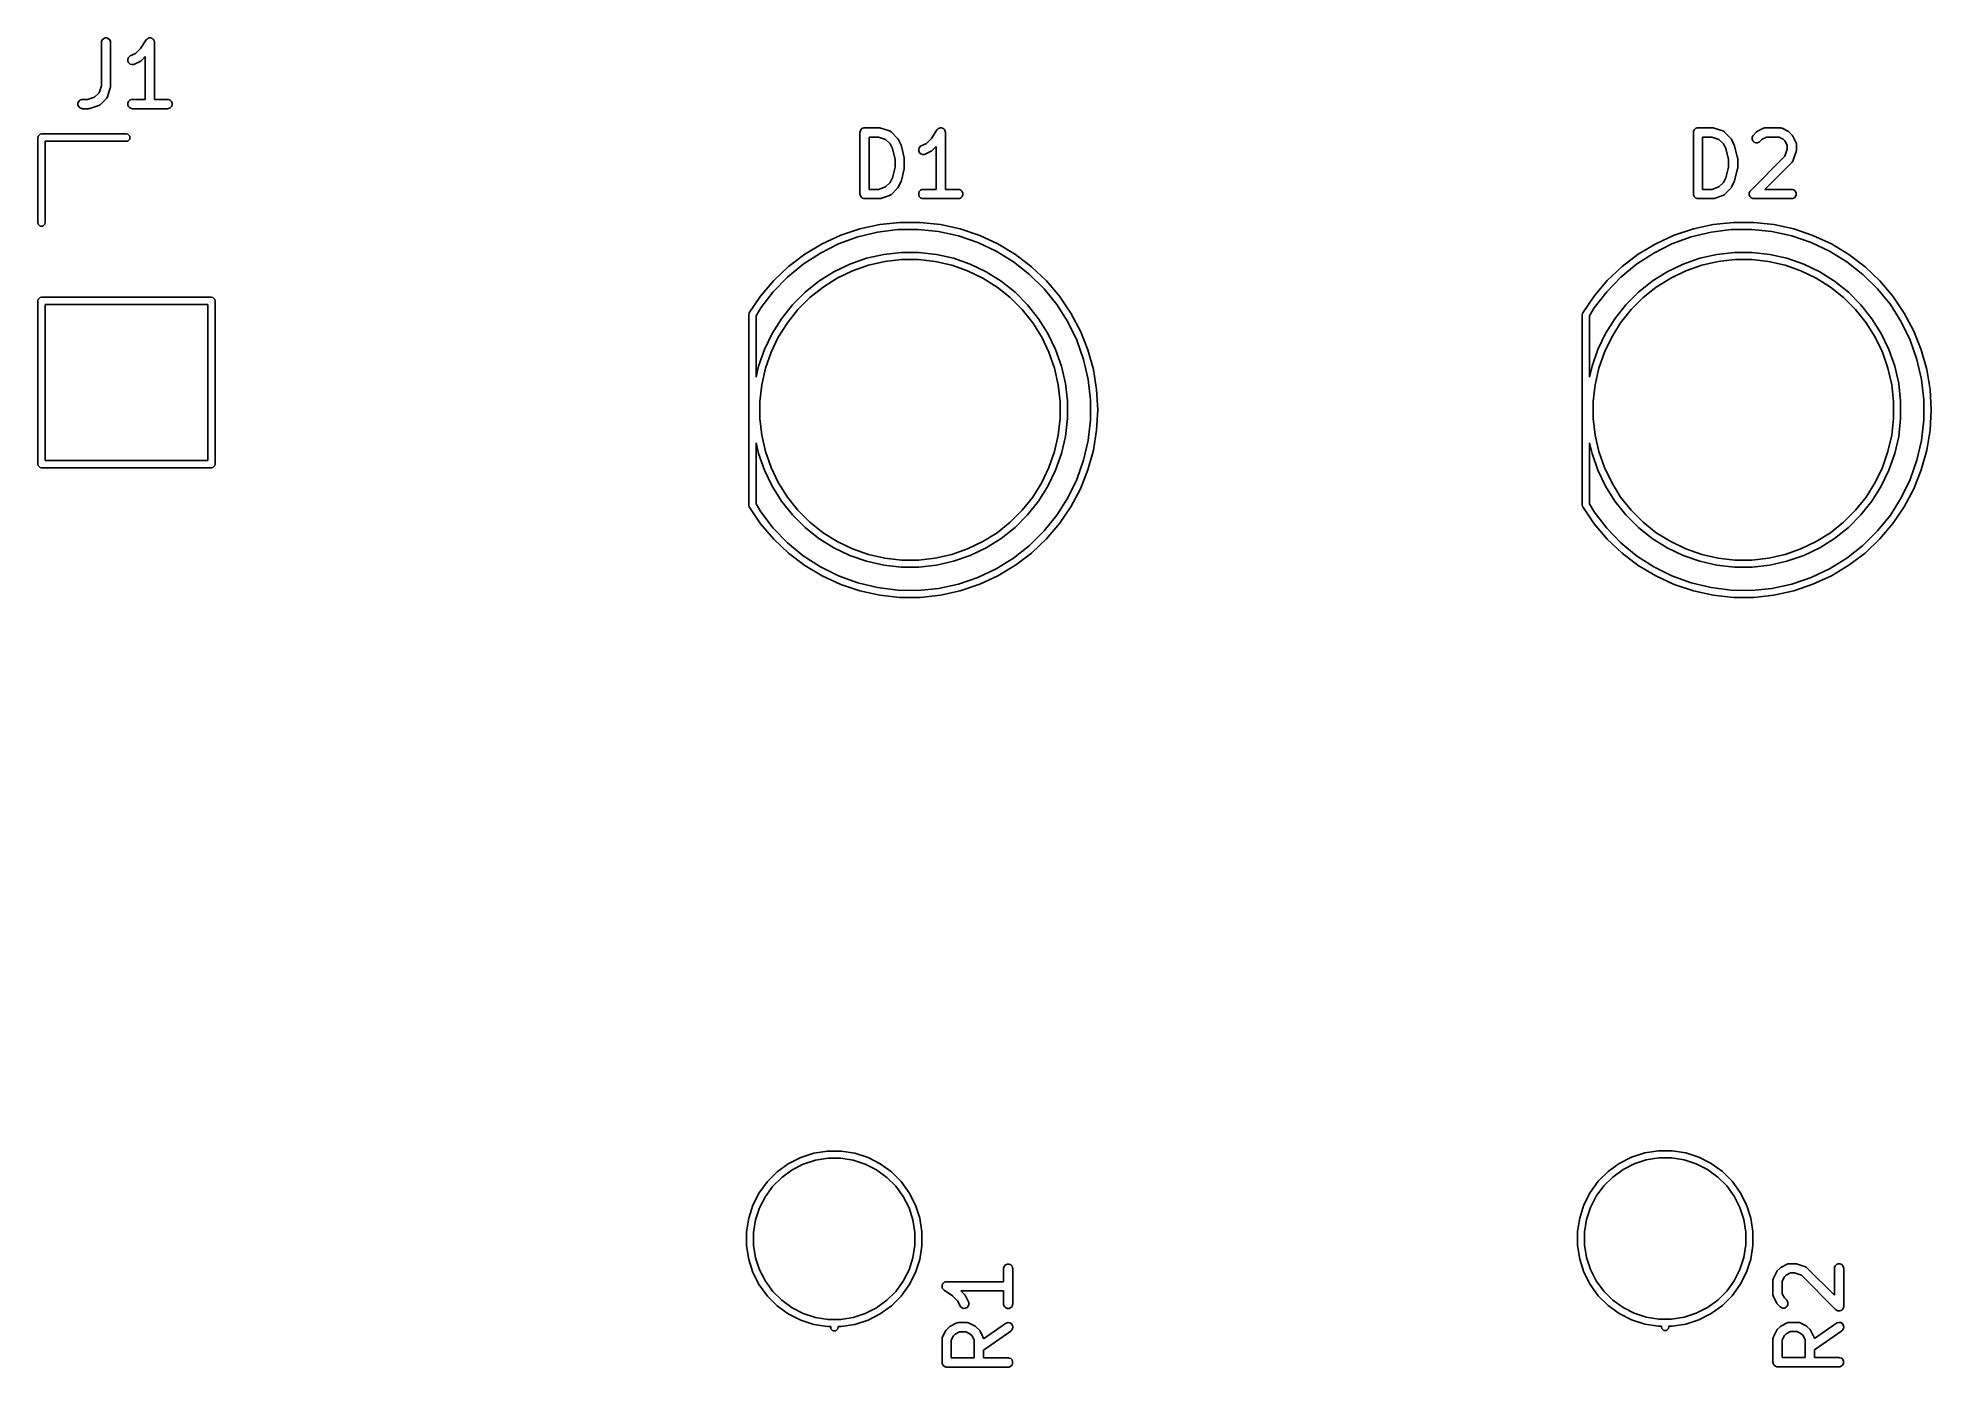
# Model space of a CAD drawing. Header units: inches. Extents: x 5.12 to 6.33, y -3.92 to -3.07.
import ezdxf

# ---------------------------------------------------------------- set-up
doc = ezdxf.new("R2010")
doc.units = ezdxf.units.IN
doc.header["$MEASUREMENT"] = 0
doc.layers.add('F.Silkscreen', color=41, linetype='CONTINUOUS', true_color=0xf2eda1)

msp = doc.modelspace()

# ---------------------------------------------------------------- linework, layer by layer
at = {"layer": 'F.Silkscreen', "linetype": 'CONTINUOUS'}
for p, q in [((5.1611, -3.0717), (5.1616, -3.0706)), ((5.1611, -3.0722), (5.1611, -3.0717)), ((5.1611, -3.0999), (5.1611, -3.0722)), ((5.1616, -3.0706), (5.1624, -3.0698)), ((5.1624, -3.0698), (5.1635, -3.0693)), ((5.1635, -3.0693), (5.1646, -3.0693)), ((5.1646, -3.0693), (5.1657, -3.0698)), ((5.1657, -3.0698), (5.1665, -3.0706)), ((5.1665, -3.0706), (5.1669, -3.0717)), ((5.1669, -3.0717), (5.167, -3.0722)), ((5.167, -3.0722), (5.167, -3.1004)), ((5.1829, -3.0792), (5.1861, -3.076)), ((5.1861, -3.076), (5.1897, -3.0706)), ((5.1897, -3.0706), (5.1901, -3.0702)), ((5.1897, -3.0706), (5.1897, -3.0706)), ((5.1897, -3.0706), (5.1897, -3.0706)), ((5.1897, -3.0706), (5.1897, -3.0706)), ((5.1901, -3.0702), (5.1903, -3.07)), ((5.1903, -3.07), (5.1905, -3.0698)), ((5.1905, -3.0698), (5.1908, -3.0697)), ((5.1908, -3.0697), (5.191, -3.0695)), ((5.191, -3.0695), (5.1913, -3.0695)), ((5.1913, -3.0695), (5.1916, -3.0693)), ((5.1916, -3.0693), (5.1919, -3.0693)), ((5.1919, -3.0693), (5.1922, -3.0693)), ((5.1922, -3.0693), (5.1924, -3.0693)), ((5.1924, -3.0693), (5.1927, -3.0693)), ((5.1927, -3.0693), (5.193, -3.0695)), ((5.193, -3.0695), (5.1933, -3.0695)), ((5.1933, -3.0695), (5.1935, -3.0697)), ((5.1935, -3.0697), (5.1938, -3.0698)), ((5.1938, -3.0698), (5.194, -3.07)), ((5.194, -3.07), (5.1942, -3.0701)), ((5.1942, -3.0701), (5.1944, -3.0704)), ((5.1944, -3.0704), (5.1946, -3.0706)), ((5.1946, -3.0706), (5.1947, -3.0709)), ((5.1947, -3.0709), (5.1949, -3.0711)), ((5.1949, -3.0711), (5.1949, -3.0714)), ((5.1949, -3.0714), (5.1951, -3.0717)), ((5.1951, -3.0717), (5.1951, -3.0722)), ((5.1951, -3.0722), (5.1951, -3.0722)), ((5.1951, -3.0722), (5.1951, -3.0722)), ((5.1951, -3.0722), (5.1951, -3.0722)), ((5.1951, -3.0722), (5.1951, -3.1087)), ((5.178, -3.0831), (5.1783, -3.082)), ((5.1781, -3.0843), (5.178, -3.0831)), ((5.1786, -3.0853), (5.1781, -3.0843)), ((5.1783, -3.082), (5.1791, -3.0812)), ((5.1795, -3.0861), (5.1786, -3.0853)), ((5.1791, -3.0812), (5.1796, -3.0808)), ((5.1805, -3.0864), (5.1795, -3.0861)), ((5.1796, -3.0808), (5.1829, -3.0792)), ((5.1817, -3.0863), (5.1805, -3.0864)), ((5.1822, -3.0861), (5.1817, -3.0863)), ((5.186, -3.0843), (5.1822, -3.0861)), ((5.1862, -3.0841), (5.186, -3.0843)), ((5.1863, -3.0841), (5.1862, -3.0841)), ((5.1864, -3.084), (5.1863, -3.0841)), ((5.1865, -3.0839), (5.1864, -3.084)), ((5.1868, -3.0837), (5.1865, -3.0839)), ((5.1865, -3.0839), (5.1865, -3.0839)), ((5.1892, -3.0812), (5.1868, -3.0837)), ((5.1892, -3.1087), (5.1892, -3.0812)), ((5.1596, -3.1044), (5.1611, -3.0999)), ((5.1461, -3.111), (5.1466, -3.11)), ((5.1461, -3.1122), (5.1461, -3.111)), ((5.1466, -3.1132), (5.1461, -3.1122)), ((5.1466, -3.11), (5.1474, -3.1092)), ((5.1474, -3.1092), (5.1485, -3.1087)), ((5.1485, -3.1087), (5.149, -3.1087)), ((5.149, -3.1087), (5.1523, -3.1087)), ((5.1523, -3.1087), (5.1568, -3.1072)), ((5.1568, -3.1072), (5.1596, -3.1044)), ((5.1599, -3.1123), (5.1594, -3.1125)), ((5.16, -3.1122), (5.1599, -3.1123)), ((5.1601, -3.1122), (5.16, -3.1122)), ((5.1605, -3.1118), (5.1601, -3.1122)), ((5.1643, -3.1081), (5.1605, -3.1118)), ((5.1646, -3.1076), (5.1643, -3.1081)), ((5.1647, -3.1075), (5.1646, -3.1076)), ((5.165, -3.1069), (5.1647, -3.1074)), ((5.1647, -3.1074), (5.1647, -3.1075)), ((5.1668, -3.1013), (5.165, -3.1069)), ((5.1669, -3.101), (5.1668, -3.1013)), ((5.167, -3.1007), (5.1669, -3.1008)), ((5.1669, -3.1008), (5.1669, -3.1009)), ((5.1669, -3.1009), (5.1669, -3.101)), ((5.167, -3.1004), (5.167, -3.1006)), ((5.167, -3.1006), (5.167, -3.1007)), ((5.178, -3.111), (5.1785, -3.11)), ((5.178, -3.1122), (5.178, -3.111)), ((5.1785, -3.1132), (5.178, -3.1122)), ((5.1785, -3.11), (5.1793, -3.1092)), ((5.1793, -3.1092), (5.1803, -3.1087)), ((5.1803, -3.1087), (5.1809, -3.1087)), ((5.1809, -3.1087), (5.1892, -3.1087)), ((5.1951, -3.1087), (5.2034, -3.1087)), ((5.2034, -3.1087), (5.204, -3.1087)), ((5.204, -3.1087), (5.2051, -3.1092)), ((5.2051, -3.1092), (5.2059, -3.11)), ((5.2059, -3.11), (5.2063, -3.111)), ((5.2063, -3.1122), (5.2059, -3.1132)), ((5.2063, -3.111), (5.2063, -3.1122)), ((5.1474, -3.1141), (5.1466, -3.1132)), ((5.1485, -3.1145), (5.1474, -3.1141)), ((5.149, -3.1146), (5.1485, -3.1145)), ((5.1528, -3.1146), (5.149, -3.1146)), ((5.1531, -3.1145), (5.1528, -3.1146)), ((5.1532, -3.1145), (5.1531, -3.1145)), ((5.1533, -3.1145), (5.1532, -3.1145)), ((5.1534, -3.1145), (5.1533, -3.1145)), ((5.1537, -3.1144), (5.1534, -3.1145)), ((5.1534, -3.1145), (5.1534, -3.1145)), ((5.1594, -3.1125), (5.1537, -3.1144)), ((5.1793, -3.1141), (5.1785, -3.1132)), ((5.1803, -3.1145), (5.1793, -3.1141)), ((5.1809, -3.1146), (5.1803, -3.1145)), ((5.2034, -3.1146), (5.1809, -3.1146)), ((5.204, -3.1145), (5.2034, -3.1146)), ((5.2051, -3.1141), (5.204, -3.1145)), ((5.2059, -3.1132), (5.2051, -3.1141)), ((5.1205, -3.1331), (5.1207, -3.1322)), ((5.1205, -3.1874), (5.1205, -3.1331)), ((5.1207, -3.1322), (5.1219, -3.1309)), ((5.1219, -3.1309), (5.1228, -3.1307)), ((5.1228, -3.1307), (5.1772, -3.1307)), ((5.1772, -3.1354), (5.1252, -3.1354)), ((5.1252, -3.1354), (5.1252, -3.1874)), ((5.1772, -3.1307), (5.1781, -3.1309)), ((5.1781, -3.1353), (5.1772, -3.1354)), ((5.1781, -3.1309), (5.1793, -3.1322)), ((5.1793, -3.134), (5.1781, -3.1353)), ((5.1793, -3.1322), (5.1793, -3.134)), ((5.6463, -3.1297), (5.6464, -3.1291)), ((5.6463, -3.1691), (5.6463, -3.1297)), ((5.6464, -3.1291), (5.6468, -3.1281)), ((5.6468, -3.1281), (5.6476, -3.1273)), ((5.6476, -3.1273), (5.6487, -3.1268)), ((5.6487, -3.1268), (5.6493, -3.1268)), ((5.6493, -3.1268), (5.6587, -3.1268)), ((5.6582, -3.1327), (5.6522, -3.1327)), ((5.6522, -3.1327), (5.6522, -3.1661)), ((5.6627, -3.1342), (5.6582, -3.1327)), ((5.6587, -3.1268), (5.659, -3.1268)), ((5.659, -3.1268), (5.659, -3.1268)), ((5.659, -3.1268), (5.6591, -3.1268)), ((5.6591, -3.1268), (5.6592, -3.1268)), ((5.6592, -3.1268), (5.6593, -3.1269)), ((5.6593, -3.1269), (5.6596, -3.1269)), ((5.6596, -3.1269), (5.6652, -3.1288)), ((5.6656, -3.1371), (5.6627, -3.1342)), ((5.6652, -3.1288), (5.6657, -3.129)), ((5.6657, -3.129), (5.6658, -3.1291)), ((5.6658, -3.1291), (5.6659, -3.1291)), ((5.6659, -3.1291), (5.6664, -3.1295)), ((5.6664, -3.1295), (5.6701, -3.1333)), ((5.6701, -3.1333), (5.6703, -3.1335)), ((5.6703, -3.1335), (5.6704, -3.1335)), ((5.6704, -3.1335), (5.6704, -3.1336)), ((5.6704, -3.1336), (5.6705, -3.1337)), ((5.6705, -3.1337), (5.6705, -3.1338)), ((5.6705, -3.1338), (5.6707, -3.134)), ((5.6707, -3.134), (5.6726, -3.1378)), ((5.6888, -3.1367), (5.692, -3.1335)), ((5.692, -3.1335), (5.6956, -3.1281)), ((5.6956, -3.1281), (5.6959, -3.1276)), ((5.6956, -3.1281), (5.6956, -3.1281)), ((5.6956, -3.1281), (5.6956, -3.1281)), ((5.6956, -3.1281), (5.6956, -3.1281)), ((5.6959, -3.1276), (5.6962, -3.1275)), ((5.6962, -3.1275), (5.6964, -3.1273)), ((5.6964, -3.1273), (5.6967, -3.1272)), ((5.6967, -3.1272), (5.6969, -3.127)), ((5.6969, -3.127), (5.6972, -3.1269)), ((5.6972, -3.1269), (5.6975, -3.1268)), ((5.6975, -3.1268), (5.6977, -3.1268)), ((5.6977, -3.1268), (5.698, -3.1268)), ((5.698, -3.1268), (5.6983, -3.1268)), ((5.6983, -3.1268), (5.6986, -3.1268)), ((5.6986, -3.1268), (5.6989, -3.1269)), ((5.6989, -3.1269), (5.6992, -3.127)), ((5.6992, -3.127), (5.6994, -3.1272)), ((5.6994, -3.1272), (5.6997, -3.1273)), ((5.6997, -3.1273), (5.6999, -3.1275)), ((5.6999, -3.1275), (5.7001, -3.1276)), ((5.7001, -3.1276), (5.7003, -3.1279)), ((5.7003, -3.1279), (5.7005, -3.1281)), ((5.7005, -3.1281), (5.7006, -3.1283)), ((5.7006, -3.1283), (5.7008, -3.1286)), ((5.7008, -3.1286), (5.7008, -3.1289)), ((5.7008, -3.1289), (5.7009, -3.1291)), ((5.7009, -3.1291), (5.701, -3.1297)), ((5.701, -3.1297), (5.701, -3.1297)), ((5.701, -3.1297), (5.701, -3.1297)), ((5.701, -3.1297), (5.701, -3.1297)), ((5.701, -3.1297), (5.701, -3.1661)), ((6.1794, -3.1297), (6.1795, -3.1291)), ((6.1794, -3.1691), (6.1794, -3.1297)), ((6.1795, -3.1291), (6.1799, -3.1281)), ((6.1799, -3.1281), (6.1807, -3.1273)), ((6.1807, -3.1273), (6.1818, -3.1268)), ((6.1818, -3.1268), (6.1824, -3.1268)), ((6.1824, -3.1268), (6.1917, -3.1268)), ((6.1913, -3.1327), (6.1853, -3.1327)), ((6.1853, -3.1327), (6.1853, -3.1661)), ((6.1958, -3.1342), (6.1913, -3.1327)), ((6.1917, -3.1268), (6.192, -3.1268)), ((6.192, -3.1268), (6.1921, -3.1268)), ((6.1921, -3.1268), (6.1922, -3.1268)), ((6.1922, -3.1268), (6.1923, -3.1268)), ((6.1923, -3.1268), (6.1924, -3.1269)), ((6.1924, -3.1269), (6.1927, -3.1269)), ((6.1927, -3.1269), (6.1983, -3.1288)), ((6.1987, -3.1371), (6.1958, -3.1342)), ((6.1983, -3.1288), (6.1988, -3.129)), ((6.1988, -3.129), (6.1989, -3.1291)), ((6.1989, -3.1291), (6.199, -3.1291)), ((6.199, -3.1291), (6.1994, -3.1295)), ((6.1994, -3.1295), (6.2032, -3.1333)), ((6.2032, -3.1333), (6.2034, -3.1335)), ((6.2034, -3.1335), (6.2034, -3.1335)), ((6.2034, -3.1335), (6.2035, -3.1336)), ((6.2035, -3.1336), (6.2036, -3.1337)), ((6.2036, -3.1337), (6.2036, -3.1338)), ((6.2036, -3.1338), (6.2037, -3.134)), ((6.2037, -3.134), (6.2056, -3.1378)), ((6.217, -3.1329), (6.2174, -3.1318)), ((6.217, -3.134), (6.217, -3.1329)), ((6.2174, -3.1351), (6.217, -3.134)), ((6.2174, -3.1318), (6.2178, -3.1314)), ((6.2182, -3.1359), (6.2174, -3.1351)), ((6.2178, -3.1314), (6.2196, -3.1295)), ((6.2193, -3.1364), (6.2182, -3.1359)), ((6.2204, -3.1364), (6.2193, -3.1364)), ((6.2196, -3.1295), (6.2199, -3.1293)), ((6.2199, -3.1293), (6.22, -3.1292)), ((6.2199, -3.1293), (6.2199, -3.1293)), ((6.22, -3.1292), (6.2201, -3.1291)), ((6.2201, -3.1291), (6.2202, -3.1291)), ((6.2202, -3.1291), (6.2204, -3.129)), ((6.2204, -3.129), (6.2242, -3.1271)), ((6.2215, -3.1359), (6.2204, -3.1364)), ((6.2219, -3.1356), (6.2215, -3.1359)), ((6.2235, -3.134), (6.2219, -3.1356)), ((6.2262, -3.1327), (6.2235, -3.134)), ((6.2242, -3.1271), (6.2247, -3.1269)), ((6.2247, -3.1269), (6.2248, -3.1269)), ((6.2248, -3.1269), (6.2249, -3.1268)), ((6.2249, -3.1268), (6.2255, -3.1268)), ((6.2255, -3.1268), (6.2349, -3.1268)), ((6.2342, -3.1327), (6.2262, -3.1327)), ((6.2369, -3.134), (6.2342, -3.1327)), ((6.2349, -3.1268), (6.2354, -3.1268)), ((6.2354, -3.1268), (6.2355, -3.1269)), ((6.2355, -3.1269), (6.2356, -3.1269)), ((6.2356, -3.1269), (6.2362, -3.1271)), ((6.2362, -3.1271), (6.2399, -3.129)), ((6.238, -3.1352), (6.2369, -3.134)), ((6.2394, -3.1379), (6.238, -3.1352)), ((6.2399, -3.129), (6.2402, -3.1291)), ((6.2402, -3.1291), (6.2402, -3.1291)), ((6.2402, -3.1291), (6.2403, -3.1292)), ((6.2403, -3.1292), (6.2404, -3.1293)), ((6.2404, -3.1293), (6.2405, -3.1293)), ((6.2405, -3.1293), (6.2407, -3.1295)), ((6.2407, -3.1295), (6.2426, -3.1314)), ((6.2426, -3.1314), (6.2427, -3.1316)), ((6.2427, -3.1316), (6.2428, -3.1317)), ((6.2428, -3.1317), (6.2429, -3.1317)), ((6.2429, -3.1317), (6.2429, -3.1318)), ((6.2429, -3.1318), (6.243, -3.1319)), ((6.243, -3.1319), (6.2431, -3.1321)), ((6.2431, -3.1321), (6.245, -3.1359)), ((6.245, -3.1359), (6.2452, -3.1364)), ((6.2452, -3.1364), (6.2452, -3.1365)), ((6.2452, -3.1365), (6.2452, -3.1366)), ((5.6671, -3.1401), (5.6656, -3.1371)), ((5.6688, -3.147), (5.6671, -3.1401)), ((5.6688, -3.1519), (5.6688, -3.147)), ((5.6726, -3.1378), (5.6726, -3.1378)), ((5.6726, -3.1378), (5.6726, -3.1378)), ((5.6726, -3.1378), (5.6727, -3.1381)), ((5.6727, -3.1381), (5.6728, -3.1383)), ((5.6728, -3.1383), (5.6728, -3.1383)), ((5.6728, -3.1383), (5.6728, -3.1384)), ((5.6728, -3.1384), (5.6746, -3.1459)), ((5.6746, -3.1459), (5.6747, -3.146)), ((5.6747, -3.146), (5.6747, -3.146)), ((5.6747, -3.146), (5.6747, -3.1462)), ((5.6747, -3.1462), (5.6747, -3.1464)), ((5.6747, -3.1464), (5.6747, -3.1465)), ((5.6747, -3.1465), (5.6747, -3.1466)), ((5.6747, -3.1466), (5.6747, -3.1522)), ((5.6839, -3.1406), (5.6842, -3.1395)), ((5.6839, -3.1417), (5.6839, -3.1406)), ((5.6845, -3.1428), (5.6839, -3.1417)), ((5.6842, -3.1395), (5.685, -3.1386)), ((5.6853, -3.1435), (5.6845, -3.1428)), ((5.685, -3.1386), (5.6855, -3.1383)), ((5.6864, -3.1439), (5.6853, -3.1435)), ((5.6855, -3.1383), (5.6888, -3.1367)), ((5.6876, -3.1438), (5.6864, -3.1439)), ((5.6881, -3.1436), (5.6876, -3.1438)), ((5.6919, -3.1417), (5.6881, -3.1436)), ((5.6921, -3.1416), (5.6919, -3.1417)), ((5.6922, -3.1415), (5.6921, -3.1416)), ((5.6923, -3.1415), (5.6922, -3.1415)), ((5.6924, -3.1414), (5.6923, -3.1414)), ((5.6923, -3.1414), (5.6923, -3.1415)), ((5.6926, -3.1412), (5.6924, -3.1414)), ((5.6951, -3.1387), (5.6926, -3.1412)), ((5.6951, -3.1661), (5.6951, -3.1387)), ((6.2002, -3.1401), (6.1987, -3.1371)), ((6.2019, -3.147), (6.2002, -3.1401)), ((6.2019, -3.1519), (6.2019, -3.147)), ((6.2056, -3.1378), (6.2056, -3.1378)), ((6.2056, -3.1378), (6.2057, -3.1378)), ((6.2057, -3.1378), (6.2057, -3.1381)), ((6.2057, -3.1381), (6.2058, -3.1383)), ((6.2058, -3.1383), (6.2058, -3.1383)), ((6.2058, -3.1383), (6.2058, -3.1384)), ((6.2058, -3.1384), (6.2077, -3.1459)), ((6.2077, -3.1459), (6.2077, -3.146)), ((6.2077, -3.146), (6.2078, -3.146)), ((6.2078, -3.146), (6.2078, -3.1462)), ((6.2078, -3.1462), (6.2078, -3.1464)), ((6.2078, -3.1464), (6.2078, -3.1465)), ((6.2078, -3.1465), (6.2078, -3.1466)), ((6.2078, -3.1466), (6.2078, -3.1522)), ((6.2159, -3.167), (6.2379, -3.145)), ((6.2379, -3.145), (6.2394, -3.1405)), ((6.2394, -3.1405), (6.2394, -3.1379)), ((6.2429, -3.1482), (6.2426, -3.1487)), ((6.243, -3.1481), (6.2429, -3.1482)), ((6.2433, -3.1475), (6.243, -3.1481)), ((6.243, -3.1481), (6.243, -3.1481)), ((6.2452, -3.1419), (6.2433, -3.1475)), ((6.2452, -3.1366), (6.2453, -3.1372)), ((6.2453, -3.1414), (6.2452, -3.1415)), ((6.2452, -3.1415), (6.2452, -3.1416)), ((6.2452, -3.1416), (6.2452, -3.1419)), ((6.2453, -3.1372), (6.2453, -3.141)), ((6.2453, -3.141), (6.2453, -3.1413)), ((6.2453, -3.1413), (6.2453, -3.1413)), ((6.2453, -3.1413), (6.2453, -3.1414)), ((5.6656, -3.1617), (5.6671, -3.1587)), ((5.6671, -3.1587), (5.6688, -3.1519)), ((5.6727, -3.1607), (5.6726, -3.161)), ((5.6728, -3.1605), (5.6727, -3.1607)), ((5.6746, -3.1529), (5.6728, -3.1604)), ((5.6728, -3.1604), (5.6728, -3.1605)), ((5.6728, -3.1605), (5.6728, -3.1605)), ((5.6747, -3.1528), (5.6746, -3.1529)), ((5.6747, -3.1522), (5.6747, -3.1523)), ((5.6747, -3.1523), (5.6747, -3.1524)), ((5.6747, -3.1524), (5.6747, -3.1526)), ((5.6747, -3.1526), (5.6747, -3.1528)), ((5.6747, -3.1528), (5.6747, -3.1528)), ((6.1987, -3.1617), (6.2002, -3.1587)), ((6.2002, -3.1587), (6.2019, -3.1519)), ((6.2058, -3.1605), (6.2057, -3.1607)), ((6.2057, -3.1607), (6.2057, -3.161)), ((6.2077, -3.1529), (6.2058, -3.1604)), ((6.2058, -3.1604), (6.2058, -3.1605)), ((6.2058, -3.1605), (6.2058, -3.1605)), ((6.2078, -3.1528), (6.2077, -3.1528)), ((6.2077, -3.1528), (6.2077, -3.1529)), ((6.2078, -3.1522), (6.2078, -3.1523)), ((6.2078, -3.1523), (6.2078, -3.1524)), ((6.2078, -3.1524), (6.2078, -3.1526)), ((6.2078, -3.1526), (6.2078, -3.1528)), ((6.2426, -3.1487), (6.2251, -3.1661)), ((5.6464, -3.1697), (5.6463, -3.1691)), ((5.6468, -3.1707), (5.6464, -3.1697)), ((5.6476, -3.1715), (5.6468, -3.1707)), ((5.6487, -3.172), (5.6476, -3.1715)), ((5.6493, -3.172), (5.6487, -3.172)), ((5.6587, -3.172), (5.6493, -3.172)), ((5.6522, -3.1661), (5.6582, -3.1661)), ((5.6582, -3.1661), (5.6627, -3.1646)), ((5.659, -3.172), (5.6587, -3.172)), ((5.6591, -3.172), (5.659, -3.172)), ((5.659, -3.172), (5.659, -3.172)), ((5.6592, -3.172), (5.6591, -3.172)), ((5.6593, -3.172), (5.6592, -3.172)), ((5.6596, -3.1719), (5.6593, -3.172)), ((5.6652, -3.17), (5.6596, -3.1719)), ((5.6627, -3.1646), (5.6656, -3.1617)), ((5.6657, -3.1698), (5.6652, -3.17)), ((5.6658, -3.1697), (5.6657, -3.1698)), ((5.6659, -3.1697), (5.6658, -3.1697)), ((5.6664, -3.1693), (5.6659, -3.1697)), ((5.6701, -3.1656), (5.6664, -3.1693)), ((5.6703, -3.1653), (5.6701, -3.1656)), ((5.6704, -3.1653), (5.6703, -3.1653)), ((5.6705, -3.1651), (5.6704, -3.1652)), ((5.6704, -3.1652), (5.6704, -3.1653)), ((5.6707, -3.1648), (5.6705, -3.165)), ((5.6705, -3.165), (5.6705, -3.1651)), ((5.6726, -3.161), (5.6707, -3.1648)), ((5.6726, -3.161), (5.6726, -3.161)), ((5.6726, -3.161), (5.6726, -3.161)), ((5.6839, -3.1685), (5.6843, -3.1674)), ((5.6839, -3.1697), (5.6839, -3.1685)), ((5.6843, -3.1707), (5.6839, -3.1697)), ((5.6843, -3.1674), (5.6851, -3.1666)), ((5.6851, -3.1715), (5.6843, -3.1707)), ((5.6851, -3.1666), (5.6862, -3.1662)), ((5.6862, -3.172), (5.6851, -3.1715)), ((5.6862, -3.1662), (5.6868, -3.1661)), ((5.6868, -3.172), (5.6862, -3.172)), ((5.6868, -3.1661), (5.6951, -3.1661)), ((5.7093, -3.172), (5.6868, -3.172)), ((5.701, -3.1661), (5.7093, -3.1661)), ((5.7093, -3.1661), (5.7099, -3.1662)), ((5.7099, -3.172), (5.7093, -3.172)), ((5.7099, -3.1662), (5.7109, -3.1666)), ((5.7109, -3.1715), (5.7099, -3.172)), ((5.7109, -3.1666), (5.7117, -3.1674)), ((5.7117, -3.1707), (5.7109, -3.1715)), ((5.7117, -3.1674), (5.7122, -3.1685)), ((5.7122, -3.1697), (5.7117, -3.1707)), ((5.7122, -3.1685), (5.7122, -3.1697)), ((6.1795, -3.1697), (6.1794, -3.1691)), ((6.1799, -3.1707), (6.1795, -3.1697)), ((6.1807, -3.1715), (6.1799, -3.1707)), ((6.1818, -3.172), (6.1807, -3.1715)), ((6.1824, -3.172), (6.1818, -3.172)), ((6.1917, -3.172), (6.1824, -3.172)), ((6.1853, -3.1661), (6.1913, -3.1661)), ((6.1913, -3.1661), (6.1958, -3.1646)), ((6.192, -3.172), (6.1917, -3.172)), ((6.1921, -3.172), (6.192, -3.172)), ((6.1922, -3.172), (6.1921, -3.172)), ((6.1923, -3.172), (6.1922, -3.172)), ((6.1924, -3.172), (6.1923, -3.172)), ((6.1927, -3.1719), (6.1924, -3.172)), ((6.1983, -3.17), (6.1927, -3.1719)), ((6.1958, -3.1646), (6.1987, -3.1617)), ((6.1988, -3.1698), (6.1983, -3.17)), ((6.1989, -3.1697), (6.1988, -3.1698)), ((6.199, -3.1697), (6.1989, -3.1697)), ((6.1994, -3.1693), (6.199, -3.1697)), ((6.2032, -3.1656), (6.1994, -3.1693)), ((6.2034, -3.1653), (6.2032, -3.1656)), ((6.2035, -3.1652), (6.2034, -3.1653)), ((6.2034, -3.1653), (6.2034, -3.1653)), ((6.2036, -3.1651), (6.2035, -3.1652)), ((6.2037, -3.1648), (6.2036, -3.165)), ((6.2036, -3.165), (6.2036, -3.1651)), ((6.2056, -3.161), (6.2037, -3.1648)), ((6.2057, -3.161), (6.2056, -3.161)), ((6.2056, -3.161), (6.2056, -3.161)), ((6.2151, -3.1685), (6.2155, -3.1674)), ((6.2151, -3.1697), (6.2151, -3.1685)), ((6.2155, -3.1707), (6.2151, -3.1697)), ((6.2155, -3.1674), (6.2159, -3.167)), ((6.2163, -3.1715), (6.2155, -3.1707)), ((6.2174, -3.172), (6.2163, -3.1715)), ((6.218, -3.172), (6.2174, -3.172)), ((6.2424, -3.172), (6.218, -3.172)), ((6.2251, -3.1661), (6.2424, -3.1661)), ((6.2424, -3.1661), (6.2429, -3.1662)), ((6.2429, -3.172), (6.2424, -3.172)), ((6.2429, -3.1662), (6.244, -3.1666)), ((6.244, -3.1715), (6.2429, -3.172)), ((6.244, -3.1666), (6.2448, -3.1674)), ((6.2448, -3.1707), (6.244, -3.1715)), ((6.2448, -3.1674), (6.2452, -3.1685)), ((6.2452, -3.1697), (6.2448, -3.1707)), ((6.2452, -3.1685), (6.2452, -3.1697)), ((5.1207, -3.1883), (5.1205, -3.1874)), ((5.1219, -3.1896), (5.1207, -3.1883)), ((5.1237, -3.1896), (5.1219, -3.1896)), ((5.125, -3.1883), (5.1237, -3.1896)), ((5.1252, -3.1874), (5.125, -3.1883)), ((5.6222, -3.2009), (5.634, -3.1955)), ((5.6449, -3.1965), (5.6327, -3.201)), ((5.634, -3.1955), (5.6463, -3.1914)), ((5.6576, -3.1934), (5.6449, -3.1965)), ((5.6463, -3.1914), (5.659, -3.1886)), ((5.6706, -3.1918), (5.6576, -3.1934)), ((5.659, -3.1886), (5.6719, -3.1872)), ((5.6836, -3.1917), (5.6706, -3.1918)), ((5.6719, -3.1872), (5.6849, -3.1872)), ((5.6966, -3.193), (5.6836, -3.1917)), ((5.6849, -3.1872), (5.6979, -3.1886)), ((5.7093, -3.1958), (5.6966, -3.193)), ((5.6979, -3.1886), (5.7105, -3.1914)), ((5.7217, -3.2), (5.7093, -3.1958)), ((5.7105, -3.1914), (5.7229, -3.1956)), ((5.7229, -3.1956), (5.7346, -3.201)), ((6.1553, -3.2009), (6.1671, -3.1955)), ((6.178, -3.1965), (6.1657, -3.201)), ((6.1671, -3.1955), (6.1794, -3.1914)), ((6.1907, -3.1934), (6.178, -3.1965)), ((6.1794, -3.1914), (6.1921, -3.1886)), ((6.2036, -3.1918), (6.1907, -3.1934)), ((6.1921, -3.1886), (6.205, -3.1872)), ((6.2167, -3.1917), (6.2036, -3.1918)), ((6.205, -3.1872), (6.218, -3.1872)), ((6.2297, -3.193), (6.2167, -3.1917)), ((6.218, -3.1872), (6.2309, -3.1886)), ((6.2424, -3.1958), (6.2297, -3.193)), ((6.2309, -3.1886), (6.2436, -3.1914)), ((6.2548, -3.2), (6.2424, -3.1958)), ((6.2436, -3.1914), (6.2559, -3.1956)), ((6.2559, -3.1956), (6.2677, -3.201)), ((5.6007, -3.2155), (5.6111, -3.2076)), ((5.621, -3.2068), (5.6101, -3.2139)), ((5.6111, -3.2076), (5.6222, -3.2009)), ((5.6327, -3.201), (5.621, -3.2068)), ((5.6504, -3.2102), (5.6615, -3.2077)), ((5.6615, -3.2077), (5.6727, -3.2065)), ((5.6727, -3.2065), (5.684, -3.2065)), ((5.684, -3.2065), (5.6952, -3.2077)), ((5.6952, -3.2077), (5.7062, -3.2102)), ((5.7335, -3.2056), (5.7217, -3.2)), ((5.7446, -3.2124), (5.7335, -3.2056)), ((5.7346, -3.201), (5.7458, -3.2077)), ((5.7458, -3.2077), (5.7561, -3.2156)), ((6.1338, -3.2155), (6.1441, -3.2076)), ((6.1541, -3.2068), (6.1431, -3.2139)), ((6.1441, -3.2076), (6.1553, -3.2009)), ((6.1657, -3.201), (6.1541, -3.2068)), ((6.1835, -3.2102), (6.1945, -3.2077)), ((6.1945, -3.2077), (6.2058, -3.2065)), ((6.2058, -3.2065), (6.2171, -3.2065)), ((6.2171, -3.2065), (6.2283, -3.2077)), ((6.2283, -3.2077), (6.2393, -3.2102)), ((6.2665, -3.2056), (6.2548, -3.2)), ((6.2776, -3.2124), (6.2665, -3.2056)), ((6.2677, -3.201), (6.2789, -3.2077)), ((6.2789, -3.2077), (6.2892, -3.2156)), ((5.5913, -3.2244), (5.6007, -3.2155)), ((5.6101, -3.2139), (5.6, -3.2222)), ((5.62, -3.2249), (5.6296, -3.2189)), ((5.6296, -3.2189), (5.6398, -3.214)), ((5.6415, -3.2182), (5.6318, -3.2229)), ((5.6398, -3.214), (5.6504, -3.2102)), ((5.6517, -3.2146), (5.6415, -3.2182)), ((5.6622, -3.2122), (5.6517, -3.2146)), ((5.673, -3.211), (5.6622, -3.2122)), ((5.6837, -3.211), (5.673, -3.211)), ((5.6945, -3.2122), (5.6837, -3.211)), ((5.705, -3.2146), (5.6945, -3.2122)), ((5.7152, -3.2182), (5.705, -3.2146)), ((5.7062, -3.2102), (5.7169, -3.214)), ((5.7249, -3.2229), (5.7152, -3.2182)), ((5.7169, -3.214), (5.7271, -3.2189)), ((5.7271, -3.2189), (5.7367, -3.2249)), ((5.7548, -3.2205), (5.7446, -3.2124)), ((5.7641, -3.2297), (5.7548, -3.2205)), ((5.7561, -3.2156), (5.7656, -3.2245)), ((6.1243, -3.2244), (6.1338, -3.2155)), ((6.1431, -3.2139), (6.1331, -3.2222)), ((6.1531, -3.2249), (6.1627, -3.2189)), ((6.1627, -3.2189), (6.1728, -3.214)), ((6.1746, -3.2182), (6.1649, -3.2229)), ((6.1728, -3.214), (6.1835, -3.2102)), ((6.1848, -3.2146), (6.1746, -3.2182)), ((6.1953, -3.2122), (6.1848, -3.2146)), ((6.206, -3.211), (6.1953, -3.2122)), ((6.2168, -3.211), (6.206, -3.211)), ((6.2275, -3.2122), (6.2168, -3.211)), ((6.2381, -3.2146), (6.2275, -3.2122)), ((6.2482, -3.2182), (6.2381, -3.2146)), ((6.2393, -3.2102), (6.25, -3.214)), ((6.258, -3.2229), (6.2482, -3.2182)), ((6.25, -3.214), (6.2602, -3.2189)), ((6.2602, -3.2189), (6.2697, -3.2249)), ((6.2879, -3.2205), (6.2776, -3.2124)), ((6.2972, -3.2297), (6.2879, -3.2205)), ((6.2892, -3.2156), (6.2986, -3.2245)), ((5.5828, -3.2343), (5.5913, -3.2244)), ((5.5909, -3.2316), (5.583, -3.2419)), ((5.6, -3.2222), (5.5909, -3.2316)), ((5.6032, -3.2399), (5.6112, -3.2319)), ((5.6112, -3.2319), (5.62, -3.2249)), ((5.6227, -3.2286), (5.6142, -3.2353)), ((5.6318, -3.2229), (5.6227, -3.2286)), ((5.734, -3.2286), (5.7249, -3.2229)), ((5.7425, -3.2353), (5.734, -3.2286)), ((5.7367, -3.2249), (5.7455, -3.2319)), ((5.7455, -3.2319), (5.7535, -3.2399)), ((5.7723, -3.2398), (5.7641, -3.2297)), ((5.7656, -3.2245), (5.774, -3.2344)), ((6.1159, -3.2343), (6.1243, -3.2244)), ((6.124, -3.2316), (6.116, -3.2419)), ((6.1331, -3.2222), (6.124, -3.2316)), ((6.1363, -3.2399), (6.1443, -3.2319)), ((6.1443, -3.2319), (6.1531, -3.2249)), ((6.1557, -3.2286), (6.1473, -3.2353)), ((6.1649, -3.2229), (6.1557, -3.2286)), ((6.2671, -3.2286), (6.258, -3.2229)), ((6.2755, -3.2353), (6.2671, -3.2286)), ((6.2697, -3.2249), (6.2786, -3.2319)), ((6.2786, -3.2319), (6.2866, -3.2399)), ((6.3054, -3.2398), (6.2972, -3.2297)), ((6.2986, -3.2245), (6.307, -3.2344)), ((5.1205, -3.2374), (5.1207, -3.2365)), ((5.1205, -3.3417), (5.1205, -3.2374)), ((5.1207, -3.2365), (5.1219, -3.2352)), ((5.1219, -3.2352), (5.1228, -3.235)), ((5.1228, -3.235), (5.2315, -3.235)), ((5.1252, -3.2398), (5.1252, -3.3394)), ((5.2291, -3.2398), (5.1252, -3.2398)), ((5.2291, -3.3394), (5.2291, -3.2398)), ((5.2315, -3.235), (5.2324, -3.2352)), ((5.2324, -3.2352), (5.2337, -3.2365)), ((5.2337, -3.2365), (5.2339, -3.2374)), ((5.2339, -3.2374), (5.2339, -3.3417)), ((5.5752, -3.2463), (5.5754, -3.2454)), ((5.5754, -3.2454), (5.5755, -3.2452)), ((5.5755, -3.245), (5.5828, -3.2343)), ((5.5755, -3.2452), (5.5755, -3.245)), ((5.583, -3.2419), (5.5799, -3.2469)), ((5.5961, -3.2488), (5.6032, -3.2399)), ((5.6066, -3.243), (5.5999, -3.2514)), ((5.6142, -3.2353), (5.6066, -3.243)), ((5.7501, -3.243), (5.7425, -3.2353)), ((5.7568, -3.2514), (5.7501, -3.243)), ((5.7535, -3.2399), (5.7605, -3.2488)), ((5.7793, -3.2508), (5.7723, -3.2398)), ((5.774, -3.2344), (5.7813, -3.2452)), ((5.7813, -3.2452), (5.7873, -3.2567)), ((6.1083, -3.2463), (6.1084, -3.2454)), ((6.1084, -3.2454), (6.1086, -3.2452)), ((6.1086, -3.245), (6.1159, -3.2343)), ((6.1086, -3.2452), (6.1086, -3.245)), ((6.116, -3.2419), (6.113, -3.2469)), ((6.1292, -3.2488), (6.1363, -3.2399)), ((6.1397, -3.243), (6.1329, -3.2514)), ((6.1473, -3.2353), (6.1397, -3.243)), ((6.2832, -3.243), (6.2755, -3.2353)), ((6.2899, -3.2514), (6.2832, -3.243)), ((6.2866, -3.2399), (6.2936, -3.2488)), ((6.3123, -3.2508), (6.3054, -3.2398)), ((6.307, -3.2344), (6.3143, -3.2452)), ((6.3143, -3.2452), (6.3204, -3.2567)), ((5.5752, -3.3679), (5.5752, -3.2463)), ((5.5799, -3.2469), (5.5799, -3.2861)), ((5.5901, -3.2583), (5.5961, -3.2488)), ((5.5999, -3.2514), (5.5941, -3.2605)), ((5.7626, -3.2605), (5.7568, -3.2514)), ((5.7605, -3.2488), (5.7666, -3.2583)), ((5.785, -3.2626), (5.7793, -3.2508)), ((5.7873, -3.2567), (5.7921, -3.2688)), ((6.1083, -3.3679), (6.1083, -3.2463)), ((6.113, -3.2469), (6.113, -3.2861)), ((6.1232, -3.2583), (6.1292, -3.2488)), ((6.1329, -3.2514), (6.1272, -3.2605)), ((6.2956, -3.2605), (6.2899, -3.2514)), ((6.2936, -3.2488), (6.2996, -3.2583)), ((6.318, -3.2626), (6.3123, -3.2508)), ((6.3204, -3.2567), (6.3252, -3.2688)), ((5.5815, -3.2792), (5.5852, -3.2685)), ((5.5852, -3.2685), (5.5901, -3.2583)), ((5.5941, -3.2605), (5.5895, -3.2703)), ((5.7672, -3.2703), (5.7626, -3.2605)), ((5.7666, -3.2583), (5.7715, -3.2685)), ((5.7715, -3.2685), (5.7752, -3.2792)), ((5.7893, -3.2749), (5.785, -3.2626)), ((5.7921, -3.2688), (5.7956, -3.2813)), ((6.1146, -3.2792), (6.1183, -3.2685)), ((6.1183, -3.2685), (6.1232, -3.2583)), ((6.1272, -3.2605), (6.1225, -3.2703)), ((6.3003, -3.2703), (6.2956, -3.2605)), ((6.2996, -3.2583), (6.3045, -3.2685)), ((6.3045, -3.2685), (6.3083, -3.2792)), ((6.3224, -3.2749), (6.318, -3.2626)), ((6.3252, -3.2688), (6.3287, -3.2813)), ((5.5799, -3.2861), (5.5815, -3.2792)), ((5.5859, -3.2805), (5.5835, -3.291)), ((5.5895, -3.2703), (5.5859, -3.2805)), ((5.7708, -3.2805), (5.7672, -3.2703)), ((5.7732, -3.291), (5.7708, -3.2805)), ((5.7752, -3.2792), (5.7777, -3.2902)), ((5.7922, -3.2876), (5.7893, -3.2749)), ((5.7956, -3.2813), (5.7977, -3.2941)), ((6.113, -3.2861), (6.1146, -3.2792)), ((6.119, -3.2805), (6.1166, -3.291)), ((6.1225, -3.2703), (6.119, -3.2805)), ((6.3039, -3.2805), (6.3003, -3.2703)), ((6.3063, -3.291), (6.3039, -3.2805)), ((6.3083, -3.2792), (6.3108, -3.2902)), ((6.3253, -3.2876), (6.3224, -3.2749)), ((6.3287, -3.2813), (6.3308, -3.2941)), ((5.5835, -3.291), (5.5823, -3.3017)), ((5.7744, -3.3017), (5.7732, -3.291)), ((5.7777, -3.2902), (5.779, -3.3014)), ((5.7937, -3.3006), (5.7922, -3.2876)), ((6.1166, -3.291), (6.1154, -3.3017)), ((6.3075, -3.3017), (6.3063, -3.291)), ((6.3108, -3.2902), (6.312, -3.3014)), ((6.3268, -3.3006), (6.3253, -3.2876)), ((5.5823, -3.3017), (5.5823, -3.3125)), ((5.7744, -3.3125), (5.7744, -3.3017)), ((5.779, -3.3014), (5.779, -3.3127)), ((5.7937, -3.3071), (5.7937, -3.3006)), ((5.7977, -3.2941), (5.7984, -3.3071)), ((6.1154, -3.3017), (6.1154, -3.3125)), ((6.3075, -3.3125), (6.3075, -3.3017)), ((6.312, -3.3014), (6.312, -3.3127)), ((6.3268, -3.3071), (6.3268, -3.3006)), ((6.3308, -3.2941), (6.3315, -3.3071)), ((5.5823, -3.3125), (5.5835, -3.3232)), ((5.7732, -3.3232), (5.7744, -3.3125)), ((5.779, -3.3127), (5.7777, -3.324)), ((5.7922, -3.3266), (5.7937, -3.3136)), ((5.7937, -3.3136), (5.7937, -3.3071)), ((5.7984, -3.3071), (5.7977, -3.3201)), ((6.1154, -3.3125), (6.1166, -3.3232)), ((6.3063, -3.3232), (6.3075, -3.3125)), ((6.312, -3.3127), (6.3108, -3.324)), ((6.3253, -3.3266), (6.3268, -3.3136)), ((6.3268, -3.3136), (6.3268, -3.3071)), ((6.3315, -3.3071), (6.3308, -3.3201)), ((5.5815, -3.335), (5.5799, -3.3281)), ((5.5799, -3.3281), (5.5799, -3.3672)), ((5.5835, -3.3232), (5.5859, -3.3337)), ((5.7708, -3.3337), (5.7732, -3.3232)), ((5.7777, -3.324), (5.7752, -3.335)), ((5.7893, -3.3393), (5.7922, -3.3266)), ((5.7977, -3.3201), (5.7956, -3.3329)), ((6.1146, -3.335), (6.113, -3.3281)), ((6.113, -3.3281), (6.113, -3.3672)), ((6.1166, -3.3232), (6.119, -3.3337)), ((6.3039, -3.3337), (6.3063, -3.3232)), ((6.3108, -3.324), (6.3083, -3.335)), ((6.3224, -3.3393), (6.3253, -3.3266)), ((6.3308, -3.3201), (6.3287, -3.3329)), ((5.1207, -3.3426), (5.1205, -3.3417)), ((5.1252, -3.3394), (5.2291, -3.3394)), ((5.2339, -3.3417), (5.2337, -3.3426)), ((5.5852, -3.3457), (5.5815, -3.335)), ((5.5859, -3.3337), (5.5895, -3.3439)), ((5.7672, -3.3439), (5.7708, -3.3337)), ((5.7752, -3.335), (5.7715, -3.3457)), ((5.785, -3.3516), (5.7893, -3.3393)), ((5.7956, -3.3329), (5.7921, -3.3454)), ((6.1183, -3.3457), (6.1146, -3.335)), ((6.119, -3.3337), (6.1225, -3.3439)), ((6.3003, -3.3439), (6.3039, -3.3337)), ((6.3083, -3.335), (6.3045, -3.3457)), ((6.318, -3.3516), (6.3224, -3.3393)), ((6.3287, -3.3329), (6.3252, -3.3454)), ((5.1219, -3.3439), (5.1207, -3.3426)), ((5.1228, -3.3441), (5.1219, -3.3439)), ((5.2315, -3.3441), (5.1228, -3.3441)), ((5.2324, -3.3439), (5.2315, -3.3441)), ((5.2337, -3.3426), (5.2324, -3.3439)), ((5.5901, -3.3558), (5.5852, -3.3457)), ((5.5895, -3.3439), (5.5941, -3.3536)), ((5.5941, -3.3536), (5.5999, -3.3628)), ((5.7568, -3.3628), (5.7626, -3.3536)), ((5.7626, -3.3536), (5.7672, -3.3439)), ((5.7715, -3.3457), (5.7666, -3.3558)), ((5.7793, -3.3633), (5.785, -3.3516)), ((5.7921, -3.3454), (5.7873, -3.3575)), ((6.1232, -3.3558), (6.1183, -3.3457)), ((6.1225, -3.3439), (6.1272, -3.3536)), ((6.1272, -3.3536), (6.1329, -3.3628)), ((6.2899, -3.3628), (6.2956, -3.3536)), ((6.2956, -3.3536), (6.3003, -3.3439)), ((6.3045, -3.3457), (6.2996, -3.3558)), ((6.3123, -3.3633), (6.318, -3.3516)), ((6.3252, -3.3454), (6.3204, -3.3575)), ((5.5961, -3.3654), (5.5901, -3.3558)), ((5.6032, -3.3742), (5.5961, -3.3654)), ((5.5999, -3.3628), (5.6066, -3.3712)), ((5.7501, -3.3712), (5.7568, -3.3628)), ((5.7605, -3.3654), (5.7535, -3.3742)), ((5.7666, -3.3558), (5.7605, -3.3654)), ((5.7723, -3.3744), (5.7793, -3.3633)), ((5.7873, -3.3575), (5.7813, -3.369)), ((6.1292, -3.3654), (6.1232, -3.3558)), ((6.1363, -3.3742), (6.1292, -3.3654)), ((6.1329, -3.3628), (6.1397, -3.3712)), ((6.2832, -3.3712), (6.2899, -3.3628)), ((6.2936, -3.3654), (6.2866, -3.3742)), ((6.2996, -3.3558), (6.2936, -3.3654)), ((6.3054, -3.3744), (6.3123, -3.3633)), ((6.3204, -3.3575), (6.3143, -3.369)), ((5.5754, -3.3688), (5.5752, -3.3679)), ((5.5755, -3.3689), (5.5754, -3.3688)), ((5.5755, -3.3691), (5.5755, -3.3689)), ((5.5828, -3.3799), (5.5755, -3.3691)), ((5.5799, -3.3672), (5.583, -3.3723)), ((5.583, -3.3723), (5.5909, -3.3826)), ((5.6112, -3.3822), (5.6032, -3.3742)), ((5.6066, -3.3712), (5.6142, -3.3788)), ((5.7425, -3.3788), (5.7501, -3.3712)), ((5.7535, -3.3742), (5.7455, -3.3822)), ((5.7641, -3.3845), (5.7723, -3.3744)), ((5.7813, -3.369), (5.774, -3.3797)), ((6.1084, -3.3688), (6.1083, -3.3679)), ((6.1086, -3.3689), (6.1084, -3.3688)), ((6.1086, -3.3691), (6.1086, -3.3689)), ((6.1159, -3.3799), (6.1086, -3.3691)), ((6.113, -3.3672), (6.116, -3.3723)), ((6.116, -3.3723), (6.124, -3.3826)), ((6.1443, -3.3822), (6.1363, -3.3742)), ((6.1397, -3.3712), (6.1473, -3.3788)), ((6.2755, -3.3788), (6.2832, -3.3712)), ((6.2866, -3.3742), (6.2786, -3.3822)), ((6.2972, -3.3845), (6.3054, -3.3744)), ((6.3143, -3.369), (6.307, -3.3797)), ((5.5913, -3.3898), (5.5828, -3.3799)), ((5.5909, -3.3826), (5.6, -3.392)), ((5.6007, -3.3987), (5.5913, -3.3898)), ((5.62, -3.3893), (5.6112, -3.3822)), ((5.6142, -3.3788), (5.6227, -3.3856)), ((5.6296, -3.3953), (5.62, -3.3893)), ((5.6227, -3.3856), (5.6318, -3.3913)), ((5.7249, -3.3913), (5.734, -3.3856)), ((5.7367, -3.3893), (5.7271, -3.3953)), ((5.734, -3.3856), (5.7425, -3.3788)), ((5.7455, -3.3822), (5.7367, -3.3893)), ((5.7548, -3.3937), (5.7641, -3.3845)), ((5.7656, -3.3896), (5.7561, -3.3986)), ((5.774, -3.3797), (5.7656, -3.3896)), ((6.1243, -3.3898), (6.1159, -3.3799)), ((6.124, -3.3826), (6.1331, -3.392)), ((6.1338, -3.3987), (6.1243, -3.3898)), ((6.1531, -3.3893), (6.1443, -3.3822)), ((6.1473, -3.3788), (6.1557, -3.3856)), ((6.1627, -3.3953), (6.1531, -3.3893)), ((6.1557, -3.3856), (6.1649, -3.3913)), ((6.258, -3.3913), (6.2671, -3.3856)), ((6.2697, -3.3893), (6.2602, -3.3953)), ((6.2671, -3.3856), (6.2755, -3.3788)), ((6.2786, -3.3822), (6.2697, -3.3893)), ((6.2879, -3.3937), (6.2972, -3.3845)), ((6.2986, -3.3896), (6.2892, -3.3986)), ((6.307, -3.3797), (6.2986, -3.3896)), ((5.6, -3.392), (5.6101, -3.4003)), ((5.6111, -3.4065), (5.6007, -3.3987)), ((5.6101, -3.4003), (5.621, -3.4074)), ((5.6398, -3.4002), (5.6296, -3.3953)), ((5.6318, -3.3913), (5.6415, -3.396)), ((5.6504, -3.4039), (5.6398, -3.4002)), ((5.6415, -3.396), (5.6517, -3.3995)), ((5.6517, -3.3995), (5.6622, -3.4019)), ((5.6622, -3.4019), (5.673, -3.4031)), ((5.6837, -3.4031), (5.6945, -3.4019)), ((5.6945, -3.4019), (5.705, -3.3995)), ((5.705, -3.3995), (5.7152, -3.396)), ((5.7169, -3.4002), (5.7062, -3.4039)), ((5.7152, -3.396), (5.7249, -3.3913)), ((5.7271, -3.3953), (5.7169, -3.4002)), ((5.7335, -3.4086), (5.7446, -3.4018)), ((5.7446, -3.4018), (5.7548, -3.3937)), ((5.7561, -3.3986), (5.7458, -3.4064)), ((6.1331, -3.392), (6.1431, -3.4003)), ((6.1441, -3.4065), (6.1338, -3.3987)), ((6.1431, -3.4003), (6.1541, -3.4074)), ((6.1728, -3.4002), (6.1627, -3.3953)), ((6.1649, -3.3913), (6.1746, -3.396)), ((6.1835, -3.4039), (6.1728, -3.4002)), ((6.1746, -3.396), (6.1848, -3.3995)), ((6.1848, -3.3995), (6.1953, -3.4019)), ((6.1953, -3.4019), (6.206, -3.4031)), ((6.2168, -3.4031), (6.2275, -3.4019)), ((6.2275, -3.4019), (6.2381, -3.3995)), ((6.2381, -3.3995), (6.2482, -3.396)), ((6.25, -3.4002), (6.2393, -3.4039)), ((6.2482, -3.396), (6.258, -3.3913)), ((6.2602, -3.3953), (6.25, -3.4002)), ((6.2665, -3.4086), (6.2776, -3.4018)), ((6.2776, -3.4018), (6.2879, -3.3937)), ((6.2892, -3.3986), (6.2789, -3.4064)), ((5.6222, -3.4132), (5.6111, -3.4065)), ((5.621, -3.4074), (5.6327, -3.4132)), ((5.634, -3.4187), (5.6222, -3.4132)), ((5.6327, -3.4132), (5.6449, -3.4177)), ((5.6615, -3.4064), (5.6504, -3.4039)), ((5.6727, -3.4077), (5.6615, -3.4064)), ((5.684, -3.4077), (5.6727, -3.4077)), ((5.673, -3.4031), (5.6837, -3.4031)), ((5.6952, -3.4064), (5.684, -3.4077)), ((5.7062, -3.4039), (5.6952, -3.4064)), ((5.7093, -3.4184), (5.7217, -3.4142)), ((5.7217, -3.4142), (5.7335, -3.4086)), ((5.7346, -3.4131), (5.7229, -3.4186)), ((5.7458, -3.4064), (5.7346, -3.4131)), ((6.1553, -3.4132), (6.1441, -3.4065)), ((6.1541, -3.4074), (6.1657, -3.4132)), ((6.1671, -3.4187), (6.1553, -3.4132)), ((6.1657, -3.4132), (6.178, -3.4177)), ((6.1945, -3.4064), (6.1835, -3.4039)), ((6.2058, -3.4077), (6.1945, -3.4064)), ((6.2171, -3.4077), (6.2058, -3.4077)), ((6.206, -3.4031), (6.2168, -3.4031)), ((6.2283, -3.4064), (6.2171, -3.4077)), ((6.2393, -3.4039), (6.2283, -3.4064)), ((6.2424, -3.4184), (6.2548, -3.4142)), ((6.2548, -3.4142), (6.2665, -3.4086)), ((6.2677, -3.4131), (6.2559, -3.4186)), ((6.2789, -3.4064), (6.2677, -3.4131)), ((5.6463, -3.4228), (5.634, -3.4187)), ((5.6449, -3.4177), (5.6576, -3.4207)), ((5.659, -3.4256), (5.6463, -3.4228)), ((5.6576, -3.4207), (5.6706, -3.4224)), ((5.6719, -3.427), (5.659, -3.4256)), ((5.6706, -3.4224), (5.6836, -3.4225)), ((5.6849, -3.427), (5.6719, -3.427)), ((5.6836, -3.4225), (5.6966, -3.4212)), ((5.6979, -3.4256), (5.6849, -3.427)), ((5.6966, -3.4212), (5.7093, -3.4184)), ((5.7105, -3.4228), (5.6979, -3.4256)), ((5.7229, -3.4186), (5.7105, -3.4228)), ((6.1794, -3.4228), (6.1671, -3.4187)), ((6.178, -3.4177), (6.1907, -3.4207)), ((6.1921, -3.4256), (6.1794, -3.4228)), ((6.1907, -3.4207), (6.2036, -3.4224)), ((6.205, -3.427), (6.1921, -3.4256)), ((6.2036, -3.4224), (6.2167, -3.4225)), ((6.218, -3.427), (6.205, -3.427)), ((6.2167, -3.4225), (6.2297, -3.4212)), ((6.2309, -3.4256), (6.218, -3.427)), ((6.2297, -3.4212), (6.2424, -3.4184)), ((6.2436, -3.4228), (6.2309, -3.4256)), ((6.2559, -3.4186), (6.2436, -3.4228)), ((5.5934, -3.7942), (5.6005, -3.789)), ((5.6005, -3.789), (5.6084, -3.785)), ((5.6101, -3.7892), (5.6029, -3.7929)), ((5.6084, -3.785), (5.6168, -3.7823)), ((5.6178, -3.7867), (5.6101, -3.7892)), ((5.6168, -3.7823), (5.6255, -3.7809)), ((5.6259, -3.7854), (5.6178, -3.7867)), ((5.6255, -3.7809), (5.6343, -3.7809)), ((5.634, -3.7854), (5.6259, -3.7854)), ((5.642, -3.7867), (5.634, -3.7854)), ((5.6343, -3.7809), (5.6431, -3.7823)), ((5.6497, -3.7892), (5.642, -3.7867)), ((5.6431, -3.7823), (5.6515, -3.785)), ((5.657, -3.7929), (5.6497, -3.7892)), ((5.6515, -3.785), (5.6593, -3.789)), ((5.6593, -3.789), (5.6665, -3.7942)), ((6.1249, -3.794), (6.132, -3.7888)), ((6.132, -3.7888), (6.1399, -3.7848)), ((6.1416, -3.789), (6.1344, -3.7927)), ((6.1399, -3.7848), (6.1483, -3.7821)), ((6.1493, -3.7865), (6.1416, -3.789)), ((6.1483, -3.7821), (6.157, -3.7807)), ((6.1574, -3.7852), (6.1493, -3.7865)), ((6.157, -3.7807), (6.1658, -3.7807)), ((6.1655, -3.7852), (6.1574, -3.7852)), ((6.1735, -3.7865), (6.1655, -3.7852)), ((6.1658, -3.7807), (6.1746, -3.7821)), ((6.1812, -3.789), (6.1735, -3.7865)), ((6.1746, -3.7821), (6.183, -3.7848)), ((6.1884, -3.7927), (6.1812, -3.789)), ((6.183, -3.7848), (6.1908, -3.7888)), ((6.1908, -3.7888), (6.198, -3.794)), ((5.5819, -3.8076), (5.5871, -3.8004)), ((5.5871, -3.8004), (5.5934, -3.7942)), ((5.5963, -3.7977), (5.5906, -3.8034)), ((5.6029, -3.7929), (5.5963, -3.7977)), ((5.6635, -3.7977), (5.657, -3.7929)), ((5.6693, -3.8034), (5.6635, -3.7977)), ((5.6665, -3.7942), (5.6727, -3.8004)), ((5.6727, -3.8004), (5.6779, -3.8076)), ((6.1134, -3.8074), (6.1186, -3.8002)), ((6.1186, -3.8002), (6.1249, -3.794)), ((6.1278, -3.7975), (6.1221, -3.8032)), ((6.1344, -3.7927), (6.1278, -3.7975)), ((6.195, -3.7975), (6.1884, -3.7927)), ((6.2008, -3.8032), (6.195, -3.7975)), ((6.198, -3.794), (6.2042, -3.8002)), ((6.2042, -3.8002), (6.2094, -3.8074)), ((5.5779, -3.8155), (5.5819, -3.8076)), ((5.5858, -3.81), (5.5821, -3.8172)), ((5.5906, -3.8034), (5.5858, -3.81)), ((5.674, -3.81), (5.6693, -3.8034)), ((5.6777, -3.8172), (5.674, -3.81)), ((5.6779, -3.8076), (5.6819, -3.8155)), ((6.1094, -3.8153), (6.1134, -3.8074)), ((6.1173, -3.8098), (6.1136, -3.817)), ((6.1221, -3.8032), (6.1173, -3.8098)), ((6.2055, -3.8098), (6.2008, -3.8032)), ((6.2092, -3.817), (6.2055, -3.8098)), ((6.2094, -3.8074), (6.2134, -3.8153)), ((5.5738, -3.8326), (5.5752, -3.8239)), ((5.5752, -3.8239), (5.5779, -3.8155)), ((5.5796, -3.8249), (5.5783, -3.8329)), ((5.5821, -3.8172), (5.5796, -3.8249)), ((5.6802, -3.8249), (5.6777, -3.8172)), ((5.6815, -3.8329), (5.6802, -3.8249)), ((5.6819, -3.8155), (5.6847, -3.8239)), ((5.6847, -3.8239), (5.686, -3.8326)), ((6.1053, -3.8324), (6.1067, -3.8237)), ((6.1067, -3.8237), (6.1094, -3.8153)), ((6.1111, -3.8247), (6.1098, -3.8328)), ((6.1136, -3.817), (6.1111, -3.8247)), ((6.2117, -3.8247), (6.2092, -3.817)), ((6.213, -3.8328), (6.2117, -3.8247)), ((6.2134, -3.8153), (6.2162, -3.8237)), ((6.2162, -3.8237), (6.2175, -3.8324)), ((5.5738, -3.8329), (5.5738, -3.8326)), ((5.5738, -3.8414), (5.5738, -3.8329)), ((5.5783, -3.8329), (5.5783, -3.8411)), ((5.6815, -3.8411), (5.6815, -3.8329)), ((5.686, -3.8326), (5.686, -3.8414)), ((6.1053, -3.8328), (6.1053, -3.8324)), ((6.1053, -3.8412), (6.1053, -3.8328)), ((6.1098, -3.8328), (6.1098, -3.8409)), ((6.213, -3.8409), (6.213, -3.8328)), ((6.2175, -3.8324), (6.2175, -3.8412)), ((5.5752, -3.8502), (5.5738, -3.8414)), ((5.5779, -3.8586), (5.5752, -3.8502)), ((5.5783, -3.8411), (5.5796, -3.8491)), ((5.5796, -3.8491), (5.5821, -3.8568)), ((5.6777, -3.8568), (5.6802, -3.8491)), ((5.6802, -3.8491), (5.6815, -3.8411)), ((5.6847, -3.8502), (5.6819, -3.8586)), ((5.686, -3.8414), (5.6847, -3.8502)), ((6.1067, -3.85), (6.1053, -3.8412)), ((6.1094, -3.8584), (6.1067, -3.85)), ((6.1098, -3.8409), (6.1111, -3.8489)), ((6.1111, -3.8489), (6.1136, -3.8566)), ((6.2092, -3.8566), (6.2117, -3.8489)), ((6.2117, -3.8489), (6.213, -3.8409)), ((6.2162, -3.85), (6.2134, -3.8584)), ((6.2175, -3.8412), (6.2162, -3.85)), ((5.5819, -3.8664), (5.5779, -3.8586)), ((5.5821, -3.8568), (5.5858, -3.864)), ((5.674, -3.864), (5.6777, -3.8568)), ((5.6819, -3.8586), (5.6779, -3.8664)), ((5.7382, -3.8555), (5.7387, -3.8544)), ((5.7382, -3.8561), (5.7382, -3.8555)), ((5.7382, -3.8644), (5.7382, -3.8561)), ((5.7387, -3.8544), (5.7395, -3.8536)), ((5.7395, -3.8536), (5.7406, -3.8532)), ((5.7406, -3.8532), (5.7417, -3.8532)), ((5.7417, -3.8532), (5.7428, -3.8536)), ((5.7428, -3.8536), (5.7436, -3.8544)), ((5.7436, -3.8544), (5.744, -3.8555)), ((5.744, -3.8555), (5.7441, -3.8561)), ((5.7441, -3.8561), (5.7441, -3.8786)), ((6.1134, -3.8662), (6.1094, -3.8584)), ((6.1136, -3.8566), (6.1173, -3.8638)), ((6.2055, -3.8638), (6.2092, -3.8566)), ((6.2134, -3.8584), (6.2094, -3.8662)), ((6.2303, -3.8634), (6.2304, -3.8628)), ((6.2304, -3.8626), (6.2306, -3.8621)), ((6.2304, -3.8627), (6.2304, -3.8626)), ((6.2304, -3.8628), (6.2304, -3.8627)), ((6.2306, -3.8621), (6.2325, -3.8583)), ((6.2325, -3.8583), (6.2327, -3.8581)), ((6.2327, -3.8579), (6.2328, -3.8578)), ((6.2327, -3.858), (6.2327, -3.8579)), ((6.2327, -3.8581), (6.2327, -3.858)), ((6.2328, -3.8578), (6.2329, -3.8578)), ((6.2329, -3.8578), (6.233, -3.8575)), ((6.233, -3.8575), (6.2349, -3.8557)), ((6.2349, -3.8557), (6.2351, -3.8555)), ((6.2351, -3.8555), (6.2352, -3.8554)), ((6.2352, -3.8554), (6.2353, -3.8554)), ((6.2353, -3.8554), (6.2354, -3.8553)), ((6.2354, -3.8553), (6.2357, -3.8551)), ((6.2354, -3.8553), (6.2354, -3.8553)), ((6.2357, -3.8551), (6.2394, -3.8532)), ((6.2376, -3.8614), (6.2362, -3.8641)), ((6.2388, -3.8602), (6.2376, -3.8614)), ((6.2415, -3.8588), (6.2388, -3.8602)), ((6.2394, -3.8532), (6.24, -3.853)), ((6.24, -3.853), (6.2401, -3.853)), ((6.2401, -3.853), (6.2402, -3.853)), ((6.2402, -3.853), (6.2408, -3.8529)), ((6.2408, -3.8529), (6.2445, -3.8529)), ((6.244, -3.8588), (6.2415, -3.8588)), ((6.2485, -3.8603), (6.244, -3.8588)), ((6.2445, -3.8529), (6.2448, -3.853)), ((6.2448, -3.853), (6.2449, -3.8529)), ((6.2449, -3.8529), (6.245, -3.853)), ((6.245, -3.853), (6.2451, -3.853)), ((6.2451, -3.853), (6.2452, -3.853)), ((6.2452, -3.853), (6.2454, -3.8531)), ((6.2454, -3.8531), (6.2511, -3.855)), ((6.2705, -3.8823), (6.2485, -3.8603)), ((6.2511, -3.855), (6.2516, -3.8552)), ((6.2516, -3.8552), (6.2517, -3.8553)), ((6.2517, -3.8553), (6.2518, -3.8553)), ((6.2518, -3.8553), (6.2522, -3.8557)), ((6.2522, -3.8557), (6.2697, -3.8731)), ((6.2697, -3.8553), (6.2702, -3.8542)), ((6.2697, -3.8559), (6.2697, -3.8553)), ((6.2697, -3.8731), (6.2697, -3.8559)), ((6.2702, -3.8542), (6.271, -3.8534)), ((6.271, -3.8534), (6.2721, -3.853)), ((6.2721, -3.853), (6.2732, -3.853)), ((6.2732, -3.853), (6.2743, -3.8534)), ((6.2743, -3.8534), (6.2751, -3.8542)), ((6.2751, -3.8542), (6.2755, -3.8553)), ((6.2755, -3.8553), (6.2756, -3.8559)), ((6.2756, -3.8559), (6.2756, -3.8802)), ((5.5871, -3.8736), (5.5819, -3.8664)), ((5.5858, -3.864), (5.5906, -3.8706)), ((5.5934, -3.8798), (5.5871, -3.8736)), ((5.5906, -3.8706), (5.5963, -3.8763)), ((5.6635, -3.8763), (5.6693, -3.8706)), ((5.6727, -3.8736), (5.6665, -3.8798)), ((5.6693, -3.8706), (5.674, -3.864)), ((5.6779, -3.8664), (5.6727, -3.8736)), ((5.6988, -3.8673), (5.6989, -3.867)), ((5.6989, -3.8676), (5.6988, -3.8673)), ((5.6989, -3.8667), (5.699, -3.8665)), ((5.6989, -3.867), (5.6989, -3.8667)), ((5.6989, -3.8679), (5.6989, -3.8676)), ((5.699, -3.8682), (5.6989, -3.8679)), ((5.699, -3.8662), (5.6992, -3.866)), ((5.699, -3.8665), (5.699, -3.8662)), ((5.699, -3.8685), (5.699, -3.8682)), ((5.6992, -3.8687), (5.699, -3.8685)), ((5.6992, -3.866), (5.6993, -3.8657)), ((5.6993, -3.869), (5.6992, -3.8687)), ((5.6993, -3.8657), (5.6995, -3.8655)), ((5.6995, -3.8692), (5.6993, -3.869)), ((5.6995, -3.8655), (5.6997, -3.8652)), ((5.6997, -3.8694), (5.6995, -3.8692)), ((5.6997, -3.8652), (5.6999, -3.8651)), ((5.7001, -3.8698), (5.6997, -3.8694)), ((5.6999, -3.8651), (5.7001, -3.8649)), ((5.7001, -3.8649), (5.7004, -3.8648)), ((5.7055, -3.8734), (5.7001, -3.8698)), ((5.7001, -3.8698), (5.7001, -3.8698)), ((5.7001, -3.8698), (5.7001, -3.8698)), ((5.7001, -3.8698), (5.7001, -3.8698)), ((5.7004, -3.8648), (5.7006, -3.8646)), ((5.7006, -3.8646), (5.7009, -3.8645)), ((5.7009, -3.8645), (5.7012, -3.8644)), ((5.7012, -3.8644), (5.7018, -3.8644)), ((5.7018, -3.8644), (5.7018, -3.8644)), ((5.7018, -3.8644), (5.7018, -3.8644)), ((5.7018, -3.8644), (5.7018, -3.8644)), ((5.7018, -3.8644), (5.7382, -3.8644)), ((5.7087, -3.8766), (5.7055, -3.8734)), ((5.7382, -3.8703), (5.7108, -3.8703)), ((5.7108, -3.8703), (5.7132, -3.8727)), ((5.7132, -3.8727), (5.7134, -3.873)), ((5.7134, -3.873), (5.7135, -3.873)), ((5.7135, -3.873), (5.7135, -3.8731)), ((5.7135, -3.8731), (5.7136, -3.8732)), ((5.7136, -3.8732), (5.7136, -3.8733)), ((5.7136, -3.8733), (5.7138, -3.8735)), ((5.7138, -3.8735), (5.7157, -3.8773)), ((5.7382, -3.8786), (5.7382, -3.8703)), ((6.1186, -3.8734), (6.1134, -3.8662)), ((6.1173, -3.8638), (6.1221, -3.8704)), ((6.1249, -3.8796), (6.1186, -3.8734)), ((6.1221, -3.8704), (6.1278, -3.8762)), ((6.195, -3.8762), (6.2008, -3.8704)), ((6.2042, -3.8734), (6.198, -3.8796)), ((6.2008, -3.8704), (6.2055, -3.8638)), ((6.2094, -3.8662), (6.2042, -3.8734)), ((6.2303, -3.8728), (6.2303, -3.8634)), ((6.2304, -3.8733), (6.2303, -3.8728)), ((6.2304, -3.8734), (6.2304, -3.8733)), ((6.2304, -3.8735), (6.2304, -3.8734)), ((6.2306, -3.8741), (6.2304, -3.8735)), ((6.2325, -3.8778), (6.2306, -3.8741)), ((6.2362, -3.8641), (6.2362, -3.8721)), ((6.2362, -3.8721), (6.2376, -3.8748)), ((6.2376, -3.8748), (6.2391, -3.8763)), ((5.6005, -3.885), (5.5934, -3.8798)), ((5.5963, -3.8763), (5.6029, -3.8811)), ((5.6084, -3.889), (5.6005, -3.885)), ((5.6029, -3.8811), (5.6101, -3.8848)), ((5.6101, -3.8848), (5.6178, -3.8873)), ((5.6178, -3.8873), (5.6259, -3.8886)), ((5.634, -3.8886), (5.642, -3.8873)), ((5.642, -3.8873), (5.6497, -3.8848)), ((5.6497, -3.8848), (5.657, -3.8811)), ((5.6593, -3.885), (5.6515, -3.889)), ((5.657, -3.8811), (5.6635, -3.8763)), ((5.6665, -3.8798), (5.6593, -3.885)), ((5.7104, -3.8799), (5.7087, -3.8766)), ((5.7107, -3.8804), (5.7104, -3.8799)), ((5.7116, -3.8811), (5.7107, -3.8804)), ((5.7126, -3.8815), (5.7116, -3.8811)), ((5.7138, -3.8814), (5.7126, -3.8815)), ((5.7148, -3.8809), (5.7138, -3.8814)), ((5.7156, -3.88), (5.7148, -3.8809)), ((5.7159, -3.8789), (5.7156, -3.88)), ((5.7157, -3.8773), (5.7159, -3.8778)), ((5.7159, -3.8778), (5.7159, -3.8789)), ((5.7382, -3.8791), (5.7382, -3.8786)), ((5.7387, -3.8802), (5.7382, -3.8791)), ((5.7395, -3.881), (5.7387, -3.8802)), ((5.7406, -3.8815), (5.7395, -3.881)), ((5.7417, -3.8815), (5.7406, -3.8815)), ((5.7428, -3.881), (5.7417, -3.8815)), ((5.7436, -3.8802), (5.7428, -3.881)), ((5.744, -3.8791), (5.7436, -3.8802)), ((5.7441, -3.8786), (5.744, -3.8791)), ((6.132, -3.8848), (6.1249, -3.8796)), ((6.1278, -3.8762), (6.1344, -3.8809)), ((6.1399, -3.8888), (6.132, -3.8848)), ((6.1344, -3.8809), (6.1416, -3.8846)), ((6.1416, -3.8846), (6.1493, -3.8871)), ((6.1493, -3.8871), (6.1574, -3.8884)), ((6.1655, -3.8884), (6.1735, -3.8871)), ((6.1735, -3.8871), (6.1812, -3.8846)), ((6.1812, -3.8846), (6.1884, -3.8809)), ((6.1908, -3.8848), (6.183, -3.8888)), ((6.1884, -3.8809), (6.195, -3.8762)), ((6.198, -3.8796), (6.1908, -3.8848)), ((6.2327, -3.8781), (6.2325, -3.8778)), ((6.2327, -3.8782), (6.2327, -3.8781)), ((6.2327, -3.8781), (6.2327, -3.8781)), ((6.2328, -3.8783), (6.2327, -3.8782)), ((6.2329, -3.8784), (6.2328, -3.8783)), ((6.233, -3.8786), (6.2329, -3.8784)), ((6.2349, -3.8805), (6.233, -3.8786)), ((6.2354, -3.8808), (6.2349, -3.8805)), ((6.2364, -3.8813), (6.2354, -3.8808)), ((6.2376, -3.8813), (6.2364, -3.8813)), ((6.2387, -3.8808), (6.2376, -3.8813)), ((6.2395, -3.88), (6.2387, -3.8808)), ((6.2391, -3.8763), (6.2395, -3.8767)), ((6.2395, -3.8767), (6.2399, -3.8778)), ((6.2399, -3.879), (6.2395, -3.88)), ((6.2399, -3.8778), (6.2399, -3.879)), ((6.271, -3.8827), (6.2705, -3.8823)), ((6.2717, -3.883), (6.271, -3.8827)), ((6.2721, -3.8831), (6.2717, -3.883)), ((6.2732, -3.8831), (6.2721, -3.8831)), ((6.2721, -3.8831), (6.2721, -3.8831)), ((6.2743, -3.8827), (6.2732, -3.8831)), ((6.2751, -3.8819), (6.2743, -3.8827)), ((6.2754, -3.8811), (6.2751, -3.8819)), ((6.2755, -3.8808), (6.2754, -3.8811)), ((6.2756, -3.8802), (6.2755, -3.8808)), ((5.6168, -3.8918), (5.6084, -3.889)), ((5.6255, -3.8931), (5.6168, -3.8918)), ((5.6276, -3.8931), (5.6255, -3.8931)), ((5.6259, -3.8886), (5.634, -3.8886)), ((5.6276, -3.8937), (5.6276, -3.8931)), ((5.6277, -3.8946), (5.6276, -3.8937)), ((5.629, -3.8959), (5.6277, -3.8946)), ((5.6308, -3.8959), (5.629, -3.8959)), ((5.6321, -3.8946), (5.6308, -3.8959)), ((5.6323, -3.8937), (5.6321, -3.8946)), ((5.6343, -3.8931), (5.6323, -3.8931)), ((5.6323, -3.8931), (5.6323, -3.8937)), ((5.6431, -3.8918), (5.6343, -3.8931)), ((5.6515, -3.889), (5.6431, -3.8918)), ((5.6991, -3.8997), (5.701, -3.896)), ((5.701, -3.896), (5.7012, -3.8958)), ((5.7012, -3.8957), (5.7013, -3.8956)), ((5.7012, -3.8958), (5.7012, -3.8957)), ((5.7013, -3.8956), (5.7013, -3.8955)), ((5.7013, -3.8955), (5.7014, -3.8955)), ((5.7014, -3.8955), (5.7016, -3.8952)), ((5.7016, -3.8952), (5.7034, -3.8934)), ((5.7034, -3.8934), (5.7037, -3.8932)), ((5.7037, -3.8932), (5.7037, -3.8931)), ((5.7037, -3.8931), (5.7038, -3.8931)), ((5.7038, -3.8931), (5.7039, -3.893)), ((5.7039, -3.893), (5.7042, -3.8928)), ((5.7039, -3.893), (5.7039, -3.893)), ((5.7042, -3.8928), (5.7079, -3.8909)), ((5.7061, -3.8991), (5.7047, -3.9018)), ((5.7073, -3.8979), (5.7061, -3.8991)), ((5.71, -3.8965), (5.7073, -3.8979)), ((5.7079, -3.8909), (5.7085, -3.8907)), ((5.7085, -3.8907), (5.7086, -3.8907)), ((5.7086, -3.8907), (5.7087, -3.8907)), ((5.7087, -3.8907), (5.7093, -3.8906)), ((5.7093, -3.8906), (5.7149, -3.8906)), ((5.7142, -3.8965), (5.71, -3.8965)), ((5.7169, -3.8979), (5.7142, -3.8965)), ((5.7149, -3.8906), (5.7155, -3.8907)), ((5.7155, -3.8907), (5.7156, -3.8907)), ((5.7156, -3.8907), (5.7157, -3.8907)), ((5.7157, -3.8907), (5.7162, -3.8909)), ((5.7162, -3.8909), (5.72, -3.8928)), ((5.7181, -3.8991), (5.7169, -3.8979)), ((5.7194, -3.9018), (5.7181, -3.8991)), ((5.72, -3.8928), (5.7202, -3.893)), ((5.7202, -3.893), (5.7203, -3.893)), ((5.7203, -3.893), (5.7204, -3.8931)), ((5.7204, -3.8931), (5.7204, -3.8931)), ((5.7204, -3.8931), (5.7205, -3.8932)), ((5.7205, -3.8932), (5.7207, -3.8934)), ((5.7207, -3.8934), (5.7226, -3.8952)), ((5.7226, -3.8952), (5.7228, -3.8955)), ((5.7228, -3.8955), (5.7228, -3.8955)), ((5.7228, -3.8955), (5.7229, -3.8956)), ((5.7229, -3.8956), (5.723, -3.8957)), ((5.723, -3.8957), (5.723, -3.8958)), ((5.723, -3.8958), (5.7232, -3.896)), ((5.7232, -3.896), (5.725, -3.8997)), ((5.7253, -3.901), (5.7394, -3.8912)), ((5.7428, -3.896), (5.7253, -3.9082)), ((5.7394, -3.8912), (5.7399, -3.8909)), ((5.7399, -3.8909), (5.7411, -3.8906)), ((5.7411, -3.8906), (5.7422, -3.8908)), ((5.7422, -3.8908), (5.7432, -3.8914)), ((5.7433, -3.8956), (5.7428, -3.896)), ((5.7432, -3.8914), (5.7438, -3.8924)), ((5.7439, -3.8946), (5.7433, -3.8956)), ((5.7438, -3.8924), (5.7441, -3.8935)), ((5.7441, -3.8935), (5.7439, -3.8946)), ((6.1483, -3.8916), (6.1399, -3.8888)), ((6.157, -3.8929), (6.1483, -3.8916)), ((6.1591, -3.8929), (6.157, -3.8929)), ((6.1574, -3.8884), (6.1655, -3.8884)), ((6.1591, -3.8935), (6.1591, -3.8929)), ((6.1592, -3.8944), (6.1591, -3.8935)), ((6.1605, -3.8957), (6.1592, -3.8944)), ((6.1623, -3.8957), (6.1605, -3.8957)), ((6.1636, -3.8944), (6.1623, -3.8957)), ((6.1638, -3.8935), (6.1636, -3.8944)), ((6.1658, -3.8929), (6.1638, -3.8929)), ((6.1638, -3.8929), (6.1638, -3.8935)), ((6.1746, -3.8916), (6.1658, -3.8929)), ((6.183, -3.8888), (6.1746, -3.8916)), ((6.2306, -3.8996), (6.2325, -3.8958)), ((6.2325, -3.8958), (6.2327, -3.8956)), ((6.2327, -3.8954), (6.2328, -3.8953)), ((6.2327, -3.8955), (6.2327, -3.8954)), ((6.2327, -3.8956), (6.2327, -3.8955)), ((6.2328, -3.8953), (6.2329, -3.8953)), ((6.2329, -3.8953), (6.233, -3.895)), ((6.233, -3.895), (6.2349, -3.8932)), ((6.2349, -3.8932), (6.2351, -3.893)), ((6.2351, -3.893), (6.2352, -3.8929)), ((6.2352, -3.8929), (6.2353, -3.8929)), ((6.2353, -3.8929), (6.2354, -3.8928)), ((6.2354, -3.8928), (6.2357, -3.8926)), ((6.2354, -3.8928), (6.2354, -3.8928)), ((6.2357, -3.8926), (6.2394, -3.8907)), ((6.2376, -3.8989), (6.2362, -3.9016)), ((6.2388, -3.8977), (6.2376, -3.8989)), ((6.2415, -3.8963), (6.2388, -3.8977)), ((6.2394, -3.8907), (6.24, -3.8905)), ((6.24, -3.8905), (6.2401, -3.8905)), ((6.2401, -3.8905), (6.2402, -3.8905)), ((6.2402, -3.8905), (6.2408, -3.8904)), ((6.2408, -3.8904), (6.2464, -3.8904)), ((6.2457, -3.8963), (6.2415, -3.8963)), ((6.2484, -3.8977), (6.2457, -3.8963)), ((6.2464, -3.8904), (6.247, -3.8905)), ((6.247, -3.8905), (6.2471, -3.8905)), ((6.2471, -3.8905), (6.2472, -3.8905)), ((6.2472, -3.8905), (6.2477, -3.8907)), ((6.2477, -3.8907), (6.2515, -3.8926)), ((6.2496, -3.8989), (6.2484, -3.8977)), ((6.2509, -3.9016), (6.2496, -3.8989)), ((6.2515, -3.8926), (6.2517, -3.8928)), ((6.2517, -3.8928), (6.2518, -3.8928)), ((6.2518, -3.8928), (6.2519, -3.8929)), ((6.2519, -3.8929), (6.2519, -3.8929)), ((6.2519, -3.8929), (6.252, -3.893)), ((6.252, -3.893), (6.2522, -3.8932)), ((6.2522, -3.8932), (6.2541, -3.895)), ((6.2541, -3.895), (6.2543, -3.8953)), ((6.2543, -3.8953), (6.2543, -3.8953)), ((6.2543, -3.8953), (6.2544, -3.8954)), ((6.2544, -3.8954), (6.2545, -3.8955)), ((6.2545, -3.8955), (6.2545, -3.8956)), ((6.2545, -3.8956), (6.2546, -3.8958)), ((6.2546, -3.8958), (6.2565, -3.8996)), ((6.2568, -3.9008), (6.2709, -3.891)), ((6.2743, -3.8958), (6.2568, -3.908)), ((6.2709, -3.891), (6.2714, -3.8907)), ((6.2714, -3.8907), (6.2726, -3.8904)), ((6.2726, -3.8904), (6.2737, -3.8906)), ((6.2737, -3.8906), (6.2747, -3.8912)), ((6.2748, -3.8954), (6.2743, -3.8958)), ((6.2747, -3.8912), (6.2753, -3.8922)), ((6.2754, -3.8944), (6.2748, -3.8954)), ((6.2753, -3.8922), (6.2756, -3.8933)), ((6.2756, -3.8933), (6.2754, -3.8944)), ((5.6988, -3.9011), (5.6989, -3.9005)), ((5.6988, -3.9161), (5.6988, -3.9011)), ((5.6989, -3.9003), (5.6991, -3.8997)), ((5.6989, -3.9004), (5.6989, -3.9003)), ((5.6989, -3.9005), (5.6989, -3.9004)), ((5.7047, -3.9018), (5.7047, -3.9131)), ((5.7194, -3.9131), (5.7194, -3.9018)), ((5.725, -3.8997), (5.7252, -3.9003)), ((5.7252, -3.9003), (5.7252, -3.9004)), ((5.7252, -3.9004), (5.7253, -3.9005)), ((5.7253, -3.9005), (5.7253, -3.901)), ((5.7253, -3.9082), (5.7253, -3.9131)), ((6.2303, -3.9009), (6.2304, -3.9003)), ((6.2303, -3.9159), (6.2303, -3.9009)), ((6.2304, -3.9001), (6.2306, -3.8996)), ((6.2304, -3.9002), (6.2304, -3.9001)), ((6.2304, -3.9003), (6.2304, -3.9002)), ((6.2362, -3.9016), (6.2362, -3.9129)), ((6.2509, -3.9129), (6.2509, -3.9016)), ((6.2565, -3.8996), (6.2567, -3.9001)), ((6.2567, -3.9001), (6.2567, -3.9002)), ((6.2567, -3.9002), (6.2568, -3.9003)), ((6.2568, -3.9003), (6.2568, -3.9008)), ((6.2568, -3.908), (6.2568, -3.9129)), ((5.6989, -3.9166), (5.6988, -3.9161)), ((5.6993, -3.9177), (5.6989, -3.9166)), ((5.7001, -3.9185), (5.6993, -3.9177)), ((5.7012, -3.919), (5.7001, -3.9185)), ((5.7018, -3.919), (5.7012, -3.919)), ((5.7411, -3.919), (5.7018, -3.919)), ((5.7047, -3.9131), (5.7194, -3.9131)), ((5.7253, -3.9131), (5.7411, -3.9131)), ((5.7411, -3.9131), (5.7417, -3.9132)), ((5.7417, -3.919), (5.7411, -3.919)), ((5.7417, -3.9132), (5.7428, -3.9136)), ((5.7428, -3.9185), (5.7417, -3.919)), ((5.7428, -3.9136), (5.7436, -3.9144)), ((5.7436, -3.9177), (5.7428, -3.9185)), ((5.7436, -3.9144), (5.744, -3.9155)), ((5.744, -3.9166), (5.7436, -3.9177)), ((5.744, -3.9155), (5.744, -3.9166)), ((6.2304, -3.9164), (6.2303, -3.9159)), ((6.2308, -3.9175), (6.2304, -3.9164)), ((6.2316, -3.9183), (6.2308, -3.9175)), ((6.2327, -3.9188), (6.2316, -3.9183)), ((6.2333, -3.9188), (6.2327, -3.9188)), ((6.2726, -3.9188), (6.2333, -3.9188)), ((6.2362, -3.9129), (6.2509, -3.9129)), ((6.2568, -3.9129), (6.2726, -3.9129)), ((6.2726, -3.9129), (6.2732, -3.913)), ((6.2732, -3.9188), (6.2726, -3.9188)), ((6.2732, -3.913), (6.2743, -3.9134)), ((6.2743, -3.9183), (6.2732, -3.9188)), ((6.2743, -3.9134), (6.2751, -3.9142)), ((6.2751, -3.9175), (6.2743, -3.9183)), ((6.2751, -3.9142), (6.2755, -3.9153)), ((6.2755, -3.9164), (6.2751, -3.9175)), ((6.2755, -3.9153), (6.2755, -3.9164))]:
    msp.add_line(p, q, dxfattribs=at)

doc.saveas('drawing.dxf')
